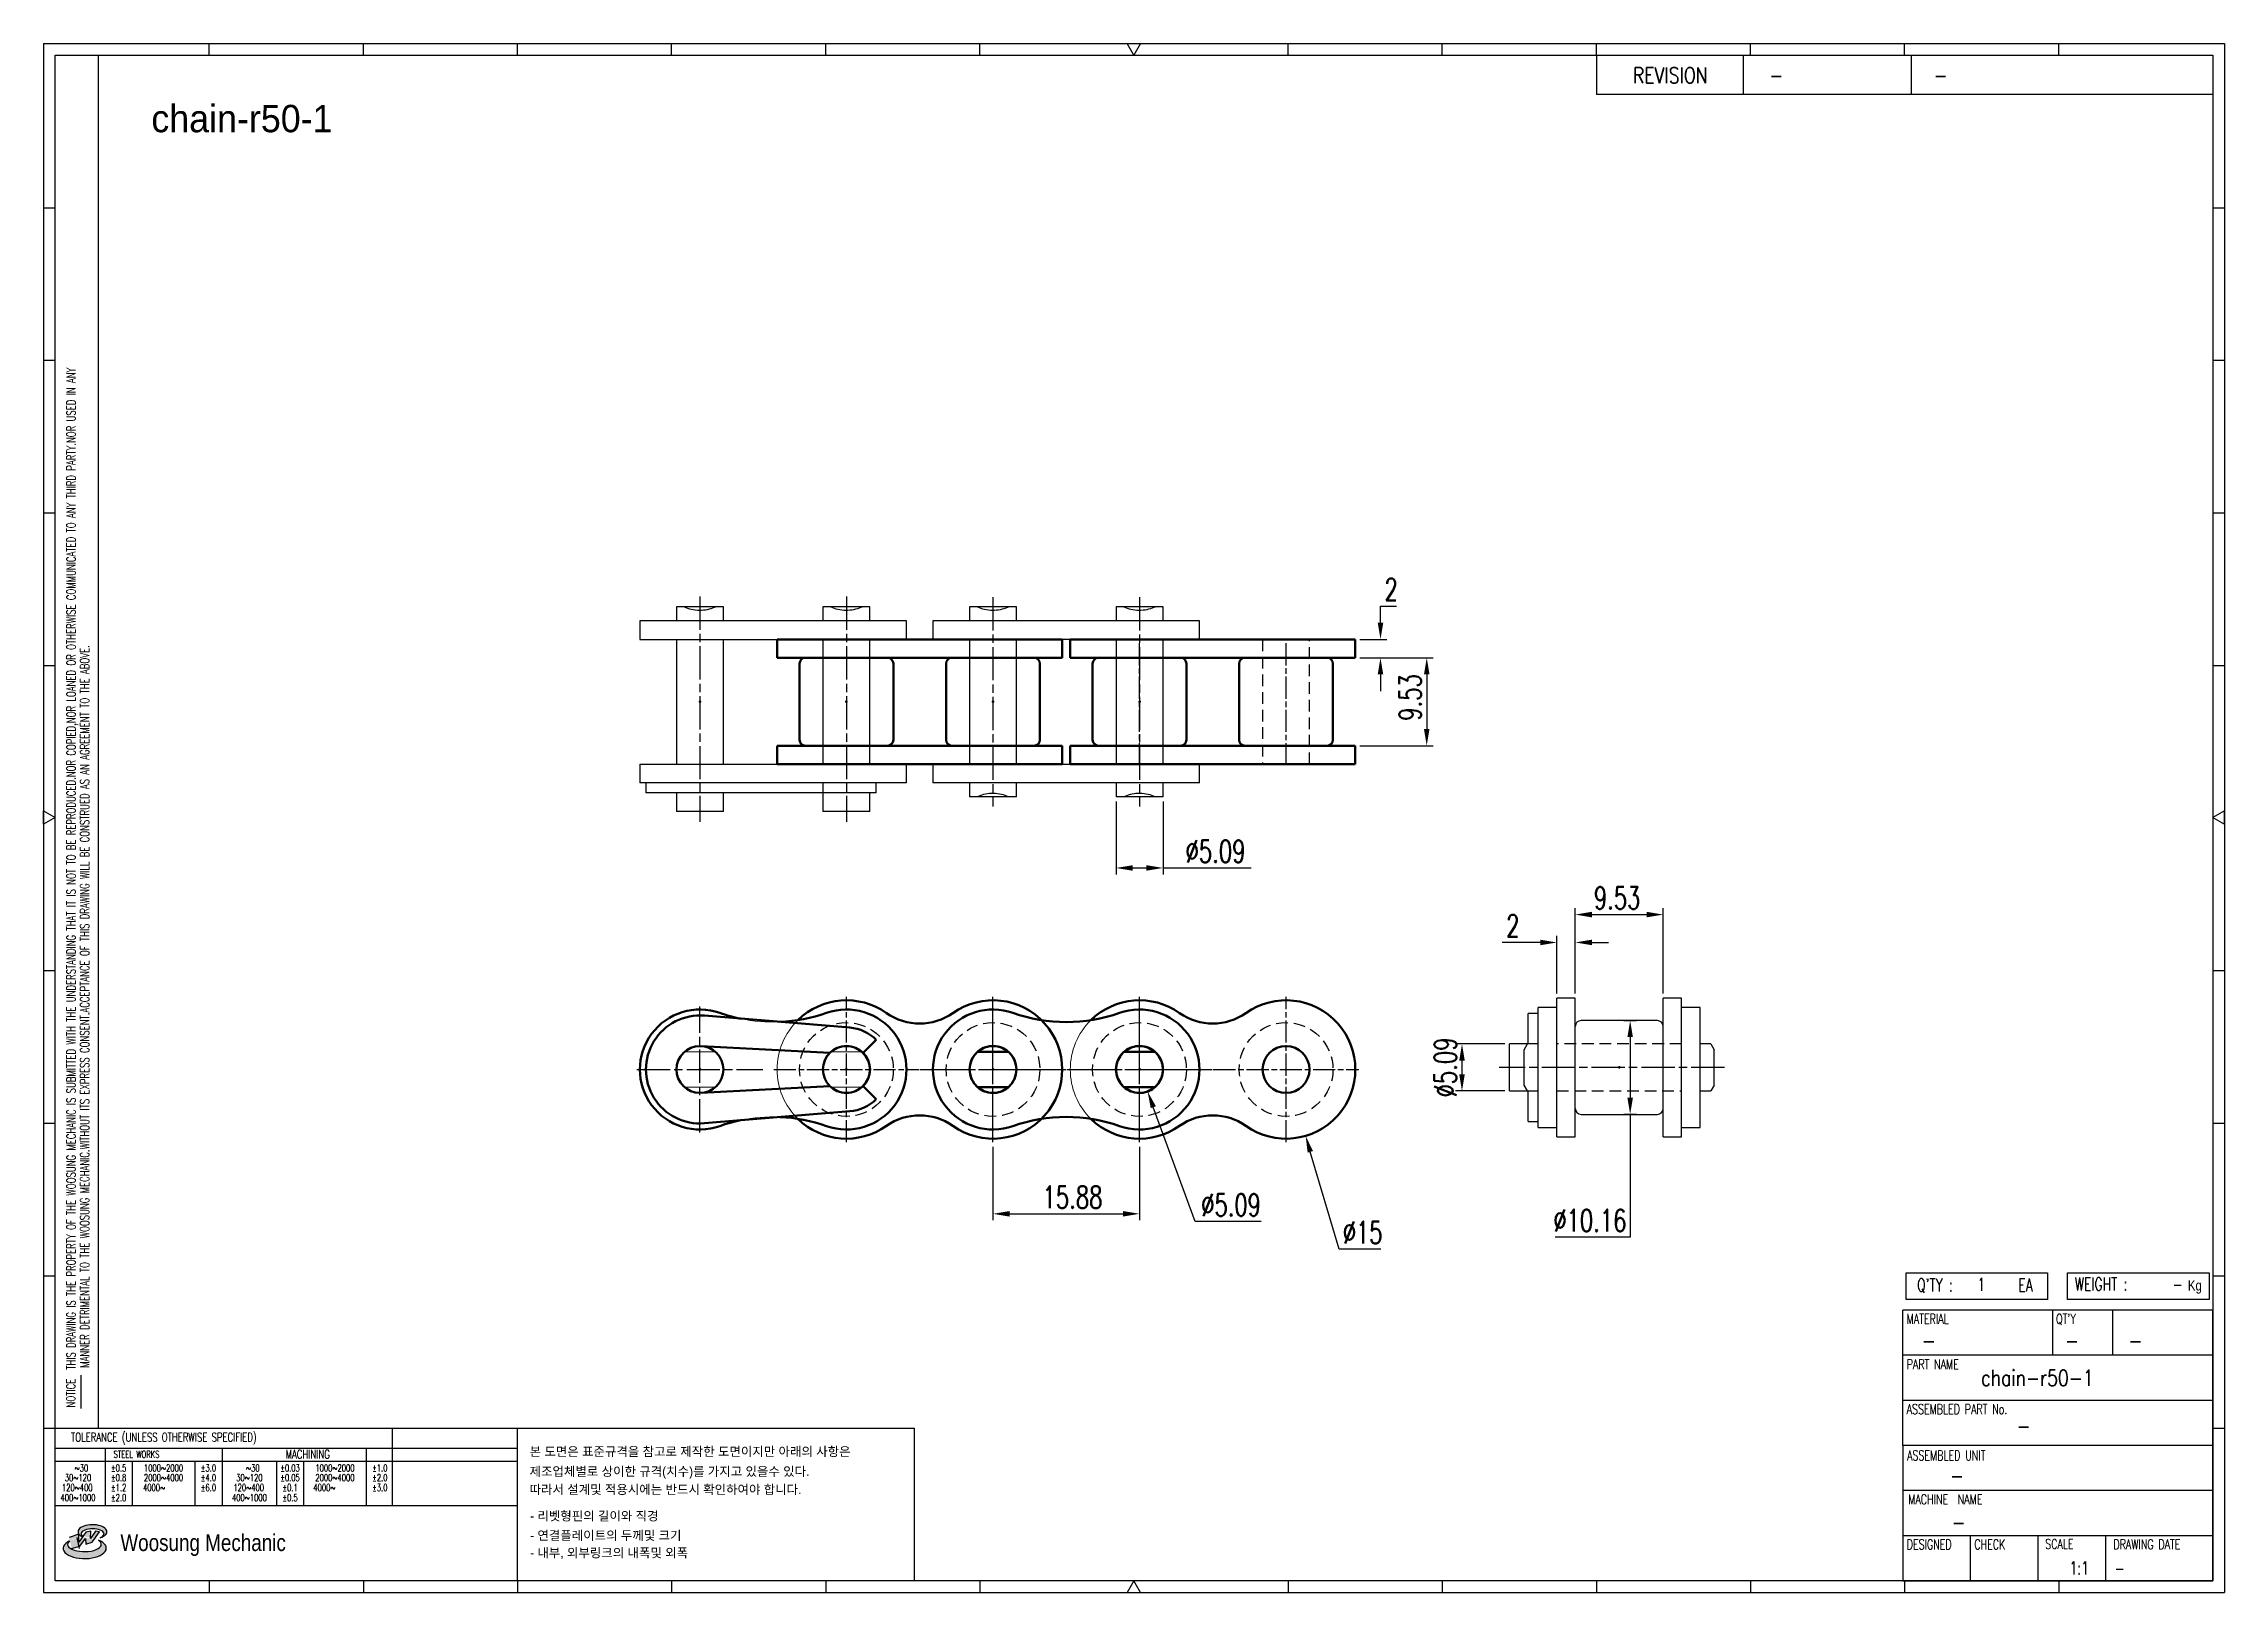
# Model space of a CAD drawing. Header units: millimetres. Extents: x 24612 to 24848, y 34 to 201.
import ezdxf
from ezdxf.enums import TextEntityAlignment as Align

# ---------------------------------------------------------------- set-up
doc = ezdxf.new("R2010")
doc.units = ezdxf.units.MM
doc.linetypes.add('AM_ISO08W050', pattern=[18, 12, -1.5, 3, -1.5])
doc.linetypes.add('HIDDEN', pattern=[9.525, 6.35, -3.175])
doc.layers.get('Defpoints').update_dxf_attribs({"color": 80})
for name, color, linetype, lineweight in [('2d ConnectionPoints', 7, 'Continuous', 50), ('AM_0', 7, 'Continuous', 50), ('AM_6', 10, 'Continuous', 35), ('AM_9', 253, 'Continuous', 0), ('CL1', 140, 'AM_ISO08W050', 25)]:
    doc.layers.add(name, color=color, linetype=linetype, lineweight=lineweight)
for name, color, linetype in [('HID-01', 2, 'HIDDEN'), ('S-DIM', 7, 'Continuous'), ('TITLE', 7, 'Continuous'), ('도면레이아웃', 7, 'Continuous')]:
    doc.layers.add(name, color=color, linetype=linetype)
doc.styles.add('HAN', font='ROMANS.shx', dxfattribs={"width": 0.7, "bigfont": 'whgtxt.shx'})
doc.styles.add('HKD_ST2', font='romans.shx', dxfattribs={"width": 0.7, "height": 4, "bigfont": '@extfont2.shx'})
doc.styles.add('HSG', font='SIMPLEX.shx', dxfattribs={"width": 0.7, "bigfont": 'HSG.shx'})
doc.styles.add('MtXpl_', font='Gulim.ttf')
doc.styles.add('SLDTEXTSTYLE4', font='arial.ttf', dxfattribs={"width": 0.8})
doc.styles.get("Standard").update_dxf_attribs({"font": 'arial.ttf'})
doc.dimstyles.new('APP1', dxfattribs={"dimtxt": 2.4, "dimasz": 1.8, "dimexe": 0.7, "dimexo": 0.5, "dimgap": 0.6, "dimtad": 1, "dimtoh": 1, "dimrnd": 0.01, "dimzin": 9, "dimdsep": 46, "dimtxsty": 'HSG', "dimcen": 0, "dimclrd": 1, "dimclre": 1, "dimclrt": 256, "dimazin": 2, "dimtp": 1, "dimtm": 1, "dimtfac": 0.5, "dimtofl": 0, "dimtmove": 0, "dimatfit": 3, "dimfxl": 0, "dimtvp": 1, "dimtolj": 2, "dimlwd": -1, "dimlwe": -1, "dimarcsym": 0})

msp = doc.modelspace()

# ---------------------------------------------------------------- texts
at = {"color": 254, "style": 'MtXpl_'}
msp.add_text('chain-r50-1', height=2.96629, dxfattribs=at).set_placement((24623.842, 191.77))
at = {"style": 'HAN', "width": 0.8}
msp.add_text('chain-r50-1', height=1.71142, dxfattribs=at).set_placement((24822.064, 55.959))
at = {"color": 140, "style": 'MtXpl_'}
for s, p in [('제조업체별로 상이한 규격(치수)를 가지고 있을수 있다.', (24664.818, 46.193)), ('본 도면은 표준규격을 참고로 제작한 도면이지만 아래의 사항은', (24664.818, 48.344)), ('따라서 설계및 적용시에는 반드시 확인하여야 합니다.', (24664.818, 44.233)), ('- 리벳형핀의 길이와 직경', (24664.873, 41.362)), ('- 연결플레이트의 두께및 크기', (24664.873, 39.258)), ('- 내부, 외부링크의 내폭및 외폭', (24664.873, 37.369))]:
    msp.add_text(s, height=0.98876, dxfattribs=at).set_placement(p)

# ---------------------------------------------------------------- blocks, each defined once
blk = doc.blocks.new('MAST')
at = {"layer": '도면레이아웃'}
h = blk.add_hatch(color=10, dxfattribs=at)
h.paths.add_polyline_path([(1.544, 35.177), (1.554, 34.966), (1.779, 35.034), (2.054, 35.422), (1.908, 35.446), (1.728, 35.167), (1.741, 35.439), (1.547, 35.405), (1.292, 35.041), (1.295, 35.33), (0.943, 35.208), (1.03, 34.8), (1.336, 34.885)])
edge = h.paths.add_edge_path()
edge.add_ellipse((1.795, 35.421), major_axis=(-0.53, 0), ratio=0.487785, start_angle=122.36065, end_angle=403.39574)
edge.add_line((1.411, 35.244), (1.419, 35.261))
edge.add_ellipse((1.798, 35.344), major_axis=(-0.423, 0), ratio=0.444396, start_angle=131.58977, end_angle=386.19408, ccw=False)
edge = h.paths.add_edge_path()
edge.add_ellipse((1.512, 34.815), major_axis=(-0.793, 0), ratio=0.480113, start_angle=314.67633, end_angle=590.85213)
edge.add_ellipse((1.501, 34.958), major_axis=(-0.62, 0), ratio=0.43311, start_angle=331.7024, end_angle=574.42495, ccw=False)
at = {"color": 140}
for p, q in [((0, 90.118), (80.15, 90.118)), ((0, 90.118), (0, 33.191)), ((80.15, 90.118), (80.15, 33.191)), ((57.068, 89.693), (57.068, 88.246)), ((62.47, 89.693), (62.47, 88.246)), ((68.635, 89.693), (68.635, 88.246)), ((79.725, 88.246), (57.068, 88.246)), ((68.449, 43.961), (68.449, 44.936)), ((68.449, 44.936), (73.654, 44.936)), ((73.654, 44.936), (73.654, 43.961)), ((74.39, 43.961), (74.39, 44.936)), ((74.39, 44.936), (79.595, 44.936)), ((79.595, 44.936), (79.595, 43.961)), ((68.336, 38.59), (68.336, 43.563)), ((79.725, 43.563), (68.336, 43.563)), ((73.654, 43.961), (68.449, 43.961)), ((73.827, 43.563), (73.827, 41.905)), ((79.595, 43.961), (74.39, 43.961)), ((76.037, 43.563), (76.037, 41.905)), ((79.725, 38.59), (79.725, 43.563)), ((79.725, 41.905), (68.336, 41.905)), ((79.725, 40.248), (68.336, 40.248)), ((68.336, 38.59), (68.336, 33.616)), ((79.725, 38.59), (68.336, 38.59)), ((79.725, 33.616), (79.725, 38.59)), ((79.725, 36.932), (68.336, 36.932)), ((79.725, 35.274), (68.336, 35.274)), ((70.822, 33.616), (70.822, 35.274)), ((73.309, 33.616), (73.309, 35.274)), ((75.796, 33.616), (75.796, 35.274)), ((0, 33.191), (80.15, 33.191)), ((68.336, 33.616), (79.725, 33.616))]:
    blk.add_line(p, q, dxfattribs=at)
for p, q in [((6.089, 89.693), (6.089, 90.118)), ((11.753, 89.693), (11.753, 90.118)), ((17.418, 89.693), (17.418, 90.118)), ((23.082, 89.693), (23.082, 90.118)), ((28.746, 89.693), (28.746, 90.118)), ((34.411, 89.693), (34.411, 90.118)), ((45.739, 89.693), (45.739, 90.118)), ((51.404, 89.693), (51.404, 90.118)), ((57.068, 89.693), (57.068, 90.118)), ((62.732, 89.693), (62.732, 90.118)), ((68.397, 89.693), (68.397, 90.118)), ((74.061, 89.693), (74.061, 90.118)), ((0, 84.085), (0.425, 84.085)), ((79.725, 84.085), (80.15, 84.085)), ((0, 78.478), (0.425, 78.478)), ((79.725, 78.478), (80.15, 78.478)), ((0, 72.87), (0.425, 72.87)), ((79.725, 72.87), (80.15, 72.87)), ((0, 67.262), (0.425, 67.262)), ((79.725, 67.262), (80.15, 67.262)), ((0, 56.047), (0.425, 56.047)), ((79.725, 56.047), (80.15, 56.047)), ((0, 50.439), (0.425, 50.439)), ((79.725, 50.439), (80.15, 50.439)), ((0, 44.832), (0.425, 44.832)), ((79.725, 44.832), (80.15, 44.832)), ((1.377, 39.947), (1.377, 41.174)), ((0, 39.224), (0.425, 39.224)), ((79.725, 39.224), (80.15, 39.224)), ((6.089, 33.616), (6.089, 33.191)), ((11.753, 33.616), (11.753, 33.191)), ((17.418, 33.616), (17.418, 33.191)), ((23.082, 33.616), (23.082, 33.191)), ((28.746, 33.616), (28.746, 33.191)), ((34.411, 33.616), (34.411, 33.191)), ((45.739, 33.616), (45.739, 33.191)), ((51.404, 33.616), (51.404, 33.191)), ((57.068, 33.616), (57.068, 33.191)), ((62.732, 33.616), (62.732, 33.191)), ((68.397, 33.616), (68.397, 33.191)), ((74.061, 33.616), (74.061, 33.191))]:
    blk.add_line(p, q)
at = {"color": 2}
for p, q in [((2.017, 39.224), (2.017, 89.693)), ((0.425, 39.224), (17.418, 39.224)), ((0.425, 38.487), (17.418, 38.487)), ((2.257, 38.487), (2.257, 36.382)), ((6.557, 38.5), (6.557, 36.382)), ((11.857, 38.487), (11.857, 36.382)), ((12.816, 39.224), (12.816, 36.382)), ((17.418, 33.616), (17.418, 39.224)), ((0.425, 38.012), (17.418, 38.012)), ((3.257, 38.012), (3.257, 36.382)), ((5.557, 38.012), (5.557, 36.382)), ((8.557, 38.012), (8.557, 36.382)), ((9.557, 38.026), (9.557, 36.382)), ((0.425, 36.382), (17.418, 36.382))]:
    blk.add_line(p, q, dxfattribs=at)
for points in [[(40.075, 89.693), (39.83, 90.118), (40.32, 90.118)], [(0.425, 61.679), (0, 61.433), (0, 61.924)], [(79.725, 61.679), (80.15, 61.433), (80.15, 61.924)], [(40.075, 33.616), (39.83, 33.191), (40.32, 33.191)]]:
    blk.add_lwpolyline(points, close=True)
at = {"color": 140}
blk.add_lwpolyline([(0.425, 89.693), (79.725, 89.693), (79.725, 33.616), (0.425, 33.616)], close=True, dxfattribs=at)
at = {"layer": '도면레이아웃'}
for p, q in [((1.295, 35.33), (0.943, 35.208)), ((1.547, 35.405), (1.292, 35.041)), ((1.292, 35.041), (1.295, 35.33)), ((1.741, 35.439), (1.547, 35.405)), ((1.908, 35.446), (1.728, 35.167)), ((1.728, 35.167), (1.741, 35.439)), ((1.779, 35.034), (2.054, 35.422)), ((2.054, 35.422), (1.908, 35.446)), ((1.03, 34.8), (1.336, 34.885)), ((1.224, 35.208), (1.311, 34.8)), ((1.224, 35.208), (1.224, 35.208)), ((1.336, 34.885), (1.544, 35.177)), ((1.419, 35.261), (1.411, 35.244)), ((1.544, 35.177), (1.554, 34.966)), ((1.554, 34.966), (1.779, 35.034))]:
    blk.add_line(p, q, dxfattribs=at)
for centre, major_axis, ratio, start_param, end_param in [((1.795, 35.421), (-0.53, 0), 0.487785, 2.135596, 7.040584), ((1.798, 35.344), (-0.423, 0), 0.444396, 2.296675, 6.740358), ((1.512, 34.815), (-0.793, 0), 0.480113, 5.492138, 10.312315), ((1.501, 34.958), (-0.62, 0), 0.43311, 5.789299, 10.025607)]:
    blk.add_ellipse(centre, major_axis=major_axis, ratio=ratio, start_param=start_param, end_param=end_param, dxfattribs=at)
for s, height, style, width, p in [('REVISION', 0.5806, 'HAN', 0.8, (58.415, 88.664)), ('-', 0.581, 'HAN', 0.8, (63.426, 88.664)), ('-', 0.581, 'HAN', 0.8, (69.468, 88.664)), ("Q'TY : ", 0.4746, 'HKD_ST2', 0.7, (68.857, 44.253)), ('1', 0.475, 'HKD_ST2', 0.7, (71.071, 44.275)), ('EA', 0.4746, 'HKD_ST2', 0.7, (72.578, 44.253)), ('WEIGHT : ', 0.4746, 'HKD_ST2', 0.7, (74.65, 44.286)), ('-', 0.581, 'HAN', 0.8, (69.029, 42.157)), ('-', 0.581, 'HAN', 0.8, (74.289, 42.157)), ('-', 0.581, 'HAN', 0.8, (76.623, 42.157)), ('-', 0.581, 'HAN', 0.8, (72.515, 39.013)), ('-', 0.581, 'HAN', 0.8, (70.067, 37.189)), ('-', 0.581, 'HAN', 0.8, (70.126, 35.48)), ('1:1', 0.4746, 'HKD_ST2', 0.7, (74.458, 33.848)), ('-', 0.475, 'HKD_ST2', 0.7, (76.112, 33.837))]:
    blk.add_text(s, height=height, dxfattribs=dict(style=style, width=width)).set_placement(p)
at = {"color": 6, "style": 'HKD_ST2', "width": 0.7}
for s, p in [(' THIS DRAWING IS THE PROPERTY OF THE WOOSUNG MECHANIC IS SUBMITTED WITH THE UNDERSTANDING THAT IT IS NOT TO BE REPRODUCED.NOR COPIED,NOR LOANED OR OTHERWISE COMMUNICATED TO ANY THIRD PARTY.NOR USED IN ANY', (1.173, 41.217)), ('MANNER DETRIMENTAL TO THE WOOSUNG MECHANIC.WITHOUT ITS EXPRESS CONSENT.ACCEPTANCE OF THIS DRAWING WILL BE CONSTRUED AS AN AGREEMENT TO THE ABOVE.', (1.672, 41.447))]:
    blk.add_text(s, height=0.326266, rotation=90, dxfattribs=at).set_placement(p)
at = {"style": 'HKD_ST2', "width": 0.7}
blk.add_text('-', height=0.475, dxfattribs=at).set_placement((78.613, 44.286), align=Align.RIGHT)
at = {"color": 254, "style": 'HKD_ST2', "width": 0.7}
for s, height, p in [('MATERIAL', 0.3651, (68.474, 43.425)), ("QT'Y", 0.3651, (73.965, 43.425)), ('PART NAME', 0.3651, (68.474, 41.756)), ('ASSEMBLED PART No.', 0.36511, (68.474, 40.109)), ('ASSEMBLED UNIT', 0.36511, (68.49, 38.408)), ('MACHINE  NAME', 0.36511, (68.532, 36.794)), ('DESIGNED', 0.3651, (68.474, 35.136)), ('CHECK', 0.3651, (70.961, 35.136)), ('SCALE', 0.3651, (73.566, 35.153)), ('DRAWING DATE', 0.36511, (76.071, 35.141))]:
    blk.add_text(s, height=height, dxfattribs=at).set_placement(p, align=Align.TOP_LEFT)
at = {"style": 'HKD_ST2', "width": 0.7}
blk.add_text('NOTICE', height=0.3263, rotation=90, dxfattribs=at).set_placement((1.163, 39.988))
blk.add_text('TOLERANCE (UNLESS OTHERWISE SPECIFIED)', height=0.32627, dxfattribs=at).set_placement((4.417, 38.896), align=Align.MIDDLE_CENTER)
at = {"color": 4, "style": 'HKD_ST2', "width": 0.7}
for s, height, p in [('%%12630', 0.261, (1.389, 37.762)), ('1000%%1262000', 0.26101, (4.407, 37.762)), ('%%12630', 0.261, (7.689, 37.762)), ('1000%%1262000', 0.26101, (10.707, 37.762)), ('120%%126400', 0.26101, (1.237, 37.045)), ('30%%126120', 0.261, (1.263, 37.411)), ('4000%%126', 0.261, (4.061, 37.045)), ('2000%%1264000', 0.26101, (4.407, 37.411)), ('120%%126400', 0.26101, (7.537, 37.045)), ('30%%126120', 0.261, (7.563, 37.411)), ('4000%%126', 0.261, (10.321, 37.045)), ('2000%%1264000', 0.26101, (10.707, 37.411)), ('400%%1261000', 0.26101, (1.263, 36.67)), ('400%%1261000', 0.26101, (7.563, 36.67))]:
    blk.add_text(s, height=height, dxfattribs=at).set_placement(p, align=Align.MIDDLE_CENTER)
for s, height, p in [('%%P0.5', 0.261, (2.757, 37.762)), ('STEEL WORKS', 0.26101, (3.416, 38.268)), ('%%P3.0', 0.261, (6.057, 37.762)), ('%%P0.03', 0.261, (9.057, 37.762)), ('MACHINING', 0.3263, (9.707, 38.27)), ('%%P1.0', 0.261, (12.357, 37.762)), ('%%P0.8', 0.261, (2.757, 37.411)), ('%%P1.2', 0.261, (2.757, 37.045)), ('%%P4.0', 0.261, (6.057, 37.411)), ('%%P6.0', 0.261, (6.057, 37.045)), ('%%P0.05', 0.261, (9.057, 37.411)), ('%%P0.1', 0.261, (9.057, 37.045)), ('%%P2.0', 0.261, (12.357, 37.411)), ('%%P3.0', 0.261, (12.357, 37.045)), ('%%P2.0', 0.261, (2.757, 36.67)), ('%%P0.5', 0.261, (9.057, 36.67))]:
    blk.add_text(s, height=height, dxfattribs=at).set_placement(p, align=Align.MIDDLE)
at = {"color": 1, "style": 'SLDTEXTSTYLE4', "width": 0.8}
blk.add_text('Woosung Mechanic', height=0.61957, dxfattribs=at).set_placement((2.822, 34.711))
at = {"layer": 'TITLE', "width": 0.8}
blk.add_text('Kg', height=0.3789, dxfattribs=at).set_placement((78.807, 44.286))
blk = doc.blocks.new('drgh')
at = {"layer": 'AM_0'}
for p, q in [((71, 6.765), (40.125, 6.765)), ((40.125, 6.765), (40.125, 4.765)), ((71, 4.765), (40.125, 4.765)), ((71, 4.765), (71, 6.765)), ((42.545, 4.13508), (42.545, -4.13508)), ((52.705, -4.13508), (52.705, 4.13508)), ((58.42, 4.13508), (58.42, -4.13508)), ((68.58, -4.13508), (68.58, 4.13508)), ((40.125, -4.765), (40.125, -6.765)), ((71, -4.765), (40.125, -4.765)), ((71, -6.765), (40.125, -6.765)), ((71, -6.765), (71, -4.765))]:
    blk.add_line(p, q, dxfattribs=at)
for centre, start, end in [((43.17492, 4.13508), 90, 180), ((52.07508, 4.13508), 0, 90), ((59.04992, 4.13508), 90, 180), ((67.95008, 4.13508), 0, 90), ((43.17492, -4.13508), 180, 270), ((52.07508, -4.13508), 270, 0), ((59.04992, -4.13508), 180, 270), ((67.95008, -4.13508), 270, 360)]:
    blk.add_arc(centre, 0.62992, start, end, dxfattribs=at)
at = {"layer": 'CL1', "ltscale": 0.2}
for p, q in [((47.625, -6.865), (47.625, 6.865)), ((63.5, -6.865), (63.5, 6.865))]:
    blk.add_line(p, q, dxfattribs=at)
at = {"layer": 'HID-01', "ltscale": 0.2}
for p, q in [((45.08, 6.765), (45.08, -6.765)), ((50.17, -6.765), (50.17, 6.765)), ((60.955, 6.765), (60.955, -6.765)), ((66.045, -6.765), (66.045, 6.765))]:
    blk.add_line(p, q, dxfattribs=at)
at = {"layer": 'AM_6'}
for tag, p, flags in [('NB', (76, 6.865), 8), ('CATALOG', (76, 4.365), 8), ('NN', (76, 6.365), 8), ('NT', (76, 5.865), 8), ('NBSYN', (76, 5.365), 8), ('LINA', (76, 4.865), 8), ('VER', (76, 2.865), 8), ('SIZE', (76, 3.865), 8), ('PT', (76, 3.365), 8), ('H2', (76, 2.365), 8), ('P', (76, 1.865), 8), ('L3', (76, 1.365), 8), ('D1', (76, 0.865), 8), ('D2', (76, 0.365), 8), ('L4', (76, -0.135), 8), ('SH', (76, -0.635), 8), ('COMPANY', (76, -1.135), 8), ('ExcludeFromBOM', (76, -1.635), 8), ('PSOL_0', (76, -2.135), 9), ('PSOL_1', (76, -2.635), 9)]:
    blk.add_attdef(tag, p, '', height=0.5, dxfattribs=dict(at, flags=flags))
blk = doc.blocks.new('xdfg56ydfg')
at = {"layer": 'AM_0'}
for p, q in [((8.375, 6.765), (8.375, 4.765)), ((39.25, 6.765), (8.375, 6.765)), ((39.25, 4.765), (8.375, 4.765)), ((39.25, 4.765), (39.25, 6.765)), ((10.795, 4.13508), (10.795, -4.13508)), ((20.955, -4.13508), (20.955, 4.13508)), ((26.67, 4.13508), (26.67, -4.13508)), ((36.83, -4.13508), (36.83, 4.13508)), ((39.25, -4.765), (8.375, -4.765)), ((8.375, -4.765), (8.375, -6.765)), ((39.25, -6.765), (8.375, -6.765)), ((39.25, -6.765), (39.25, -4.765))]:
    blk.add_line(p, q, dxfattribs=at)
for centre, start, end in [((11.42492, 4.13508), 90, 180), ((20.32508, 4.13508), 0, 90), ((27.29992, 4.13508), 90, 180), ((36.20008, 4.13508), 360, 90), ((11.42492, -4.13508), 180, 270), ((20.32508, -4.13508), 270, 0), ((27.29992, -4.13508), 180, 270), ((36.20008, -4.13508), 270, 0)]:
    blk.add_arc(centre, 0.62992, start, end, dxfattribs=at)
at = {"layer": 'HID-01', "ltscale": 0.2}
for p, q in [((13.33, 6.765), (13.33, -6.765)), ((18.42, -6.765), (18.42, 6.765)), ((29.205, 6.765), (29.205, -6.765)), ((34.295, -6.765), (34.295, 6.765))]:
    blk.add_line(p, q, dxfattribs=at)
at = {"layer": 'AM_6'}
for tag, p, flags in [('NB', (44.25, 6.765), 8), ('CATALOG', (44.25, 4.265), 8), ('NN', (44.25, 6.265), 8), ('NT', (44.25, 5.765), 8), ('NBSYN', (44.25, 5.265), 8), ('LINA', (44.25, 4.765), 8), ('VER', (44.25, 2.765), 8), ('SIZE', (44.25, 3.765), 8), ('PT', (44.25, 3.265), 8), ('H2', (44.25, 2.265), 8), ('P', (44.25, 1.765), 8), ('L3', (44.25, 1.265), 8), ('D1', (44.25, 0.765), 8), ('D2', (44.25, 0.265), 8), ('L4', (44.25, -0.235), 8), ('SH', (44.25, -0.735), 8), ('COMPANY', (44.25, -1.235), 8), ('ExcludeFromBOM', (44.25, -1.735), 8), ('PSOL_0', (44.25, -2.235), 9), ('PSOL_1', (44.25, -2.735), 9)]:
    blk.add_attdef(tag, p, '', height=0.5, dxfattribs=dict(at, flags=flags))
blk = doc.blocks.new('gh67dfg')
for p, q in [((34.29, 10.3), (29.21, 10.3)), ((29.21, 10.3), (29.21, 8.76)), ((34.29, 8.76), (34.29, 10.3)), ((45.08, 10.3), (45.08, 8.76)), ((50.17, 10.3), (45.08, 10.3)), ((50.17, 8.76), (50.17, 10.3)), ((25.25, 8.76), (25.25, 6.77)), ((54.12, 8.76), (25.25, 8.76)), ((54.12, 6.77), (54.12, 8.76)), ((25.25, 6.77), (54.12, 6.77)), ((29.21, 6.77), (29.21, -6.77)), ((34.29, -6.77), (34.29, 6.77)), ((45.08, 6.77), (45.08, -6.77)), ((50.17, -6.77), (50.17, 6.77)), ((25.25, -6.77), (54.12, -6.77)), ((25.25, -6.77), (25.25, -8.77)), ((54.12, -8.77), (54.12, -6.77)), ((54.12, -8.77), (25.25, -8.77)), ((29.21, -8.77), (29.21, -10.3)), ((34.29, -10.3), (34.29, -8.77)), ((45.08, -8.77), (45.08, -10.3)), ((50.17, -10.3), (50.17, -8.77)), ((34.29, -10.3), (29.21, -10.3)), ((50.17, -10.3), (45.08, -10.3))]:
    blk.add_line(p, q)
for points in [[(30.07, 10.3), (30.24, 10.22), (30.42, 10.15), (30.62, 10.09), (30.82, 10.03), (31.03, 9.99), (31.25, 9.96), (31.47, 9.94), (31.69, 9.93), (31.91, 9.94), (32.13, 9.95), (32.35, 9.97), (32.56, 10.01), (32.77, 10.06), (32.97, 10.11), (33.16, 10.18), (33.34, 10.25), (33.43, 10.3)], [(45.94, 10.3), (46.11, 10.22), (46.3, 10.15), (46.49, 10.09), (46.7, 10.03), (46.91, 9.99), (47.12, 9.96), (47.34, 9.94), (47.56, 9.93), (47.78, 9.94), (48.01, 9.95), (48.22, 9.97), (48.44, 10.01), (48.64, 10.06), (48.84, 10.11), (49.03, 10.18), (49.21, 10.25), (49.31, 10.3)], [(33.43, -10.3), (33.26, -10.22), (33.08, -10.15), (32.88, -10.09), (32.68, -10.03), (32.47, -9.99), (32.25, -9.96), (32.03, -9.94), (31.81, -9.93), (31.59, -9.94), (31.37, -9.95), (31.15, -9.97), (30.94, -10.01), (30.73, -10.06), (30.53, -10.11), (30.34, -10.18), (30.16, -10.25), (30.07, -10.3)], [(49.31, -10.3), (49.14, -10.22), (48.95, -10.15), (48.76, -10.09), (48.55, -10.03), (48.34, -9.99), (48.13, -9.96), (47.91, -9.94), (47.69, -9.93), (47.47, -9.94), (47.24, -9.95), (47.03, -9.97), (46.81, -10.01), (46.61, -10.06), (46.41, -10.11), (46.22, -10.18), (46.04, -10.25), (45.94, -10.3)]]:
    blk.add_lwpolyline(points)
at = {"layer": 'CL1', "ltscale": 0.3}
for p, q in [((31.75, 11.33), (31.75, -11.33)), ((47.62, 11.33), (47.62, -11.33))]:
    blk.add_line(p, q, dxfattribs=at)
at = {"layer": 'AM_6'}
for tag, p, flags in [('NB', (59.12, 11.33), 8), ('NN', (59.12, 10.83), 8), ('NT', (59.12, 10.33), 8), ('NBSYN', (59.12, 9.83), 8), ('LINA', (59.12, 9.33), 8), ('VER', (59.12, 6.83), 8), ('CATALOG', (59.12, 8.83), 8), ('SIZE', (59.12, 8.33), 8), ('NOL', (59.12, 7.83), 8), ('PT', (59.12, 7.33), 8), ('C', (59.12, 6.33), 8), ('D1', (59.12, 5.83), 8), ('D2', (59.12, 5.33), 8), ('L3', (59.12, 4.83), 8), ('L3R', (59.12, 4.33), 8), ('T3', (59.12, 3.83), 8), ('L4R', (59.12, 3.33), 8), ('H1', (59.12, 2.83), 8), ('H2', (59.12, 2.33), 8), ('SH', (59.12, 0.33), 8), ('GB', (59.12, -0.17), 8), ('P', (59.12, 1.83), 8), ('NOLMIN', (59.12, 1.33), 8), ('NOLMAX', (59.12, 0.83), 8), ('COMPANY', (59.12, -0.67), 8), ('ExcludeFromBOM', (59.12, -1.17), 8), ('PSOL_0', (59.12, -1.67), 9), ('PSOL_1', (59.12, -2.17), 9), ('PSOL_2', (59.12, -2.67), 9)]:
    blk.add_attdef(tag, p, '', height=0.5, dxfattribs=dict(at, flags=flags))
blk = doc.blocks.new('65fdga')
for p, q in [((-2.54, 10.3), (-2.54, 8.77)), ((2.54, 10.3), (-2.54, 10.3)), ((2.54, 8.77), (2.54, 10.3)), ((18.42, 10.3), (13.33, 10.3)), ((13.33, 10.3), (13.33, 8.77)), ((18.42, 8.77), (18.42, 10.3)), ((-6.5, 8.77), (-6.5, 6.76)), ((22.38, 8.77), (-6.5, 8.77)), ((22.38, 6.76), (22.38, 8.77)), ((-6.5, 6.76), (22.38, 6.76)), ((-2.54, 6.76), (-2.54, -6.77)), ((2.54, -6.77), (2.54, 6.76)), ((13.33, 6.76), (13.33, -6.77)), ((18.42, -6.77), (18.42, 6.76)), ((-6.5, -6.77), (22.38, -6.77)), ((-6.5, -6.77), (-6.5, -8.77)), ((22.38, -8.77), (22.38, -6.77)), ((22.38, -8.77), (-6.5, -8.77)), ((-5.85, -8.77), (-5.85, -9.88)), ((13.33, -8.77), (13.33, -9.88)), ((19.09, -9.88), (19.09, -8.77)), ((19.09, -9.88), (-5.85, -9.88)), ((-2.54, -9.88), (-2.54, -11.9)), ((2.54, -11.9), (2.54, -9.88)), ((13.33, -9.88), (13.33, -11.9)), ((18.42, -11.9), (18.42, -9.88)), ((2.54, -11.9), (-2.54, -11.9)), ((18.42, -11.9), (13.33, -11.9))]:
    blk.add_line(p, q)
for points in [[(-1.68, 10.3), (-1.51, 10.22), (-1.33, 10.15), (-1.13, 10.09), (-0.93, 10.03), (-0.72, 9.99), (-0.5, 9.96), (-0.28, 9.94), (-0.06, 9.93), (0.16, 9.94), (0.38, 9.95), (0.6, 9.97), (0.81, 10.01), (1.02, 10.06), (1.22, 10.11), (1.41, 10.18), (1.59, 10.25), (1.68, 10.3)], [(14.19, 10.3), (14.36, 10.22), (14.55, 10.15), (14.74, 10.09), (14.95, 10.03), (15.16, 9.99), (15.37, 9.96), (15.59, 9.94), (15.81, 9.93), (16.03, 9.94), (16.26, 9.95), (16.47, 9.97), (16.69, 10.01), (16.89, 10.06), (17.09, 10.11), (17.28, 10.18), (17.46, 10.25), (17.56, 10.3)]]:
    blk.add_lwpolyline(points)
at = {"layer": 'CL1', "ltscale": 0.3}
for p, q in [((0, 11.41), (0, -13.01)), ((15.88, 11.41), (15.88, -13.01))]:
    blk.add_line(p, q, dxfattribs=at)
at = {"layer": 'AM_6'}
for tag, p, flags in [('NB', (27.38, 11.41), 8), ('NN', (27.38, 10.91), 8), ('NT', (27.38, 10.41), 8), ('NBSYN', (27.38, 9.91), 8), ('LINA', (27.38, 9.41), 8), ('VER', (27.38, 6.91), 8), ('CATALOG', (27.38, 8.91), 8), ('SIZE', (27.38, 8.41), 8), ('NOL', (27.38, 7.91), 8), ('PT', (27.38, 7.41), 8), ('C', (27.38, 6.41), 8), ('D1', (27.38, 5.91), 8), ('D2', (27.38, 5.41), 8), ('L3', (27.38, 4.91), 8), ('L3R', (27.38, 4.41), 8), ('T3', (27.38, 3.91), 8), ('L4R', (27.38, 3.41), 8), ('H1', (27.38, 2.91), 8), ('H2', (27.38, 2.41), 8), ('P', (27.38, 1.91), 8), ('SH', (27.38, 0.41), 8), ('GB', (27.38, -0.09), 8), ('NOLMIN', (27.38, 1.41), 8), ('NOLMAX', (27.38, 0.91), 8), ('COMPANY', (27.38, -0.59), 8), ('ExcludeFromBOM', (27.38, -1.09), 8), ('PSOL_0', (27.38, -1.59), 9), ('PSOL_1', (27.38, -2.09), 9), ('PSOL_2', (27.38, -2.59), 9)]:
    blk.add_attdef(tag, p, '', height=0.5, dxfattribs=dict(at, flags=flags))
blk = doc.blocks.new('efdgh')
at = {"layer": 'AM_0'}
for centre in [(47.62, 0), (63.5, 0)]:
    blk.add_circle(centre, 2.54, dxfattribs=at)
for centre, radius, start, end in [((47.62, 0), 7.5, 54.6228, 134.4644), ((63.5, 0), 7.5, 234.6228, 125.3772), ((55.56, 11.18), 6.21, 234.6228, 305.3772), ((47.62, 0), 7.5, 225.5356, 305.3772), ((55.56, -11.18), 6.21, 54.6228, 125.3772)]:
    blk.add_arc(centre, radius, start, end, dxfattribs=at)
at = {"layer": 'AM_9'}
blk.add_arc((47.62, 0), 7.5, 134.4644, 225.5356, dxfattribs=at)
at = {"layer": 'CL1', "ltscale": 0.2}
for p, q in [((47.62, -7.88), (47.62, 7.88)), ((63.5, -7.88), (63.5, 7.88)), ((39.75, 0), (55.5, 0)), ((55.62, 0), (71.38, 0))]:
    blk.add_line(p, q, dxfattribs=at)
at = {"layer": 'HID-01', "ltscale": 0.2}
for centre in [(47.62, 0), (63.5, 0)]:
    blk.add_circle(centre, 5.08, dxfattribs=at)
at = {"layer": 'AM_6'}
for tag, p, flags in [('NB', (76.38, 7.88), 8), ('NN', (76.38, 7.38), 8), ('NT', (76.38, 6.88), 8), ('CATALOG', (76.38, 5.38), 8), ('SIZE', (76.38, 4.88), 8), ('NBSYN', (76.38, 6.38), 8), ('LINA', (76.38, 5.88), 8), ('PT', (76.38, 4.38), 8), ('VER', (76.38, 3.88), 8), ('H2', (76.38, 3.38), 8), ('P', (76.38, 2.88), 8), ('L3', (76.38, 2.38), 8), ('D1', (76.38, 1.88), 8), ('SH', (76.38, 0.38), 8), ('COMPANY', (76.38, -0.12), 8), ('D2', (76.38, 1.38), 8), ('L4', (76.38, 0.88), 8), ('ExcludeFromBOM', (76.38, -0.62), 8), ('PSOL_0', (76.38, -1.12), 9), ('PSOL_1', (76.38, -1.62), 9)]:
    blk.add_attdef(tag, p, '', height=0.5, dxfattribs=dict(at, flags=flags))
blk = doc.blocks.new('45tdfvv')
at = {"layer": 'AM_0'}
for p, q in [((33.43, 1.91), (30.07, 1.91)), ((49.31, 1.91), (45.94, 1.91)), ((33.43, -1.91), (30.07, -1.91)), ((49.31, -1.91), (45.94, -1.91))]:
    blk.add_line(p, q, dxfattribs=at)
for points in [[(33.43, 1.91), (33.26, 2.05), (33.08, 2.17), (32.88, 2.28), (32.68, 2.37), (32.47, 2.44), (32.25, 2.49), (32.03, 2.53), (31.81, 2.54), (31.59, 2.54), (31.37, 2.52), (31.15, 2.47), (30.94, 2.41), (30.73, 2.33), (30.53, 2.23), (30.34, 2.12), (30.16, 1.99), (30.07, 1.91)], [(49.31, 1.91), (49.14, 2.05), (48.95, 2.17), (48.76, 2.28), (48.55, 2.37), (48.34, 2.44), (48.13, 2.49), (47.91, 2.53), (47.69, 2.54), (47.47, 2.54), (47.24, 2.52), (47.03, 2.47), (46.81, 2.41), (46.61, 2.33), (46.41, 2.23), (46.22, 2.12), (46.04, 1.99), (45.94, 1.91)], [(30.07, -1.91), (30.24, -2.05), (30.42, -2.17), (30.62, -2.28), (30.82, -2.37), (31.03, -2.44), (31.25, -2.49), (31.47, -2.53), (31.69, -2.54), (31.91, -2.54), (32.13, -2.52), (32.35, -2.47), (32.56, -2.41), (32.77, -2.33), (32.97, -2.23), (33.16, -2.12), (33.34, -1.99), (33.43, -1.91)], [(45.94, -1.91), (46.11, -2.05), (46.3, -2.17), (46.49, -2.28), (46.7, -2.37), (46.91, -2.44), (47.12, -2.49), (47.34, -2.53), (47.56, -2.54), (47.78, -2.54), (48.01, -2.52), (48.22, -2.47), (48.44, -2.41), (48.64, -2.33), (48.84, -2.23), (49.03, -2.12), (49.21, -1.99), (49.31, -1.91)]]:
    blk.add_lwpolyline(points, dxfattribs=at)
for centre, radius, start, end in [((31.75, 0), 6.5, 70.6198, 289.3802), ((39.69, 22.56), 17.42, 250.6198, 289.3802), ((47.62, 0), 6.5, 250.6198, 109.3802), ((31.75, 0), 2.54, 131.4096, 228.5904), ((31.75, 0), 2.54, 311.4096, 48.5904), ((47.62, 0), 2.55, 131.4096, 228.5904), ((47.62, 0), 2.54, 311.4096, 48.5904), ((39.69, -22.56), 17.42, 70.6198, 109.3802)]:
    blk.add_arc(centre, radius, start, end, dxfattribs=at)
at = {"layer": 'CL1', "ltscale": 0.3}
for p, q in [((31.75, -6.83), (31.75, 6.82)), ((47.62, -6.83), (47.62, 6.82)), ((24.92, 0), (38.58, 0)), ((40.8, 0), (54.45, 0))]:
    blk.add_line(p, q, dxfattribs=at)
at = {"layer": 'AM_6'}
for tag, p, flags in [('NB', (59.12, 6.82), 8), ('CATALOG', (59.12, 4.32), 8), ('NN', (59.12, 6.32), 8), ('NT', (59.12, 5.82), 8), ('NBSYN', (59.12, 5.32), 8), ('LINA', (59.12, 4.82), 8), ('VER', (59.12, 2.32), 8), ('SIZE', (59.12, 3.82), 8), ('NOL', (59.12, 3.32), 8), ('PT', (59.12, 2.82), 8), ('C', (59.12, 1.82), 8), ('D1', (59.12, 1.32), 8), ('D2', (59.12, 0.82), 8), ('L3', (59.12, 0.32), 8), ('L3R', (59.12, -0.18), 8), ('T3', (59.12, -0.68), 8), ('L4R', (59.12, -1.18), 8), ('H1', (59.12, -1.68), 8), ('H2', (59.12, -2.18), 8), ('P', (59.12, -2.68), 8), ('SH', (59.12, -4.18), 8), ('GB', (59.12, -4.68), 8), ('COMPANY', (59.12, -5.18), 8), ('NOLMIN', (59.12, -3.18), 8), ('NOLMAX', (59.12, -3.68), 8), ('ExcludeFromBOM', (59.12, -5.68), 8), ('PSOL_0', (59.12, -6.18), 9), ('PSOL_1', (59.12, -6.68), 9), ('PSOL_2', (59.12, -7.18), 9)]:
    blk.add_attdef(tag, p, '', height=0.5, dxfattribs=dict(at, flags=flags))
blk = doc.blocks.new('aw34dfg')
at = {"layer": 'AM_0'}
for p, q in [((16.25, 4.53), (0.48, 5.83)), ((0.14, 2.54), (14.08, 1.8)), ((17.67, 1.8), (19.09, 3.22)), ((14.08, -1.8), (0.14, -2.54)), ((19.09, -3.22), (17.67, -1.8)), ((0.48, -5.83), (16.25, -4.53))]:
    blk.add_line(p, q, dxfattribs=at)
for centre, radius in [((0, 0), 2.54), ((15.88, 0), 2.55)]:
    blk.add_circle(centre, radius, dxfattribs=at)
for centre, radius, start, end in [((0, 0), 6.5, 70.6198, 289.3802), ((0, 0), 5.85, 85.3028, 274.6972), ((7.94, 22.56), 17.42, 250.6198, 258.2675), ((7.94, 22.56), 17.42, 272.3381, 289.3802), ((15.88, 0), 6.5, 250.6198, 109.3802), ((15.88, 0), 4.55, 45, 85.3028), ((15.88, 0), 4.55, 274.6972, 315), ((7.94, -22.56), 17.42, 101.7325, 109.3802), ((7.94, -22.56), 17.42, 70.6198, 87.6619)]:
    blk.add_arc(centre, radius, start, end, dxfattribs=at)
at = {"layer": 'AM_9'}
for p, q in [((1.68, 1.91), (-1.68, 1.91)), ((17.56, 1.91), (14.19, 1.91)), ((1.68, -1.91), (-1.68, -1.91)), ((14.19, -1.91), (17.56, -1.91))]:
    blk.add_line(p, q, dxfattribs=at)
for centre, start, end in [((7.94, 22.56), 258.2675, 272.3381), ((7.94, -22.56), 87.6619, 101.7325)]:
    blk.add_arc(centre, 17.42, start, end, dxfattribs=at)
at = {"layer": 'CL1', "ltscale": 0.3}
for p, q in [((0, -6.83), (0, 6.83)), ((-6.83, 0), (6.83, 0))]:
    blk.add_line(p, q, dxfattribs=at)
at = {"layer": 'AM_6'}
for tag, p, flags in [('NB', (27.38, 6.83), 8), ('CATALOG', (27.38, 4.33), 8), ('NN', (27.38, 6.33), 8), ('NT', (27.38, 5.83), 8), ('NBSYN', (27.38, 5.33), 8), ('LINA', (27.38, 4.83), 8), ('VER', (27.38, 2.33), 8), ('SIZE', (27.38, 3.83), 8), ('NOL', (27.38, 3.33), 8), ('PT', (27.38, 2.83), 8), ('C', (27.38, 1.83), 8), ('D1', (27.38, 1.33), 8), ('D2', (27.38, 0.83), 8), ('L3', (27.38, 0.33), 8), ('L3R', (27.38, -0.17), 8), ('T3', (27.38, -0.67), 8), ('L4R', (27.38, -1.17), 8), ('H1', (27.38, -1.67), 8), ('H2', (27.38, -2.17), 8), ('P', (27.38, -2.67), 8), ('SH', (27.38, -4.17), 8), ('GB', (27.38, -4.67), 8), ('COMPANY', (27.38, -5.17), 8), ('NOLMIN', (27.38, -3.17), 8), ('NOLMAX', (27.38, -3.67), 8), ('ExcludeFromBOM', (27.38, -5.67), 8), ('PSOL_0', (27.38, -6.17), 9), ('PSOL_1', (27.38, -6.67), 9), ('PSOL_2', (27.38, -7.17), 9)]:
    blk.add_attdef(tag, p, '', height=0.5, dxfattribs=dict(at, flags=flags))
blk = doc.blocks.new('*D9')
at = {"layer": 'Defpoints', "color": 0, "transparency": 16777216}
for p in [(24728.35, 119.76), (24733.44, 119.76), (24733.44, 112.06)]:
    blk.add_point(p, dxfattribs=at)
at = {"layer": 'S-DIM', "color": 1, "linetype": 'ByBlock', "transparency": 16777216}
for p, q in [((24728.35, 119.26), (24728.35, 111.36)), ((24733.44, 119.26), (24733.44, 111.36)), ((24730.15, 112.06), (24731.64, 112.06)), ((24733.44, 112.06), (24743, 112.06))]:
    blk.add_line(p, q, dxfattribs=at)
at = {"layer": 'S-DIM', "color": 1, "transparency": 16777216}
for points in [[(24730.15, 112.36), (24730.15, 111.76), (24728.35, 112.06)], [(24731.64, 112.36), (24731.64, 111.76), (24733.44, 112.06)]]:
    blk.add_solid(points, dxfattribs=at)
at = {"layer": 'S-DIM', "transparency": 16777216, "insert": (24739.12, 113.86), "char_height": 2.4, "attachment_point": 5, "style": 'HSG'}
blk.add_mtext('\\A2;%%c5.09', dxfattribs=at)
blk = doc.blocks.new('*D10')
at = {"layer": 'Defpoints', "color": 0, "transparency": 16777216}
for p in [(24715.02, 82.35), (24730.9, 82.35), (24730.9, 74.59)]:
    blk.add_point(p, dxfattribs=at)
at = {"layer": 'S-DIM', "color": 1, "linetype": 'ByBlock', "transparency": 16777216}
for p, q in [((24715.02, 81.85), (24715.02, 73.89)), ((24730.9, 81.85), (24730.9, 73.89)), ((24716.82, 74.59), (24729.1, 74.59))]:
    blk.add_line(p, q, dxfattribs=at)
at = {"layer": 'S-DIM', "color": 1, "transparency": 16777216}
for points in [[(24716.82, 74.89), (24716.82, 74.29), (24715.02, 74.59)], [(24729.1, 74.89), (24729.1, 74.29), (24730.9, 74.59)]]:
    blk.add_solid(points, dxfattribs=at)
at = {"layer": 'S-DIM', "transparency": 16777216, "insert": (24723.64, 76.39), "char_height": 2.4, "attachment_point": 5, "style": 'HSG'}
blk.add_mtext('\\A2;15.88', dxfattribs=at)
blk = doc.blocks.new('*D11')
at = {"layer": 'Defpoints', "color": 0, "transparency": 16777216}
for p in [(24778.1, 103.99), (24776.1, 97.95), (24778.1, 97.95)]:
    blk.add_point(p, dxfattribs=at)
at = {"layer": 'S-DIM', "color": 1, "linetype": 'ByBlock', "transparency": 16777216}
for p, q in [((24774.3, 103.99), (24770.18, 103.99)), ((24776.1, 98.45), (24776.1, 104.69)), ((24778.1, 98.45), (24778.1, 104.69)), ((24779.9, 103.99), (24781.7, 103.99))]:
    blk.add_line(p, q, dxfattribs=at)
at = {"layer": 'S-DIM', "color": 1, "transparency": 16777216}
for points in [[(24774.3, 104.29), (24774.3, 103.69), (24776.1, 103.99)], [(24779.9, 104.29), (24779.9, 103.69), (24778.1, 103.99)]]:
    blk.add_solid(points, dxfattribs=at)
at = {"layer": 'S-DIM', "transparency": 16777216, "insert": (24771.34, 105.79), "char_height": 2.4, "attachment_point": 5, "style": 'HSG'}
blk.add_mtext('\\A2;2', dxfattribs=at)
blk = doc.blocks.new('*D12')
at = {"layer": 'Defpoints', "color": 0, "transparency": 16777216}
for p in [(24787.63, 107.01), (24778.1, 97.95), (24787.63, 97.95)]:
    blk.add_point(p, dxfattribs=at)
at = {"layer": 'S-DIM', "color": 1, "linetype": 'ByBlock', "transparency": 16777216}
for p, q in [((24778.1, 98.45), (24778.1, 107.71)), ((24779.9, 107.01), (24785.83, 107.01)), ((24787.63, 98.45), (24787.63, 107.71))]:
    blk.add_line(p, q, dxfattribs=at)
at = {"layer": 'S-DIM', "color": 1, "transparency": 16777216}
for points in [[(24779.9, 107.31), (24779.9, 106.71), (24778.1, 107.01)], [(24785.83, 107.31), (24785.83, 106.71), (24787.63, 107.01)]]:
    blk.add_solid(points, dxfattribs=at)
at = {"layer": 'S-DIM', "transparency": 16777216, "insert": (24782.63, 108.81), "char_height": 2.4, "attachment_point": 5, "style": 'HSG'}
blk.add_mtext('\\A2;9.53', dxfattribs=at)
blk = doc.blocks.new('*D13')
at = {"layer": 'Defpoints', "color": 0, "transparency": 16777216}
for p in [(24770.96, 92.99), (24765.83, 87.9), (24770.96, 87.9)]:
    blk.add_point(p, dxfattribs=at)
at = {"layer": 'S-DIM', "color": 1, "linetype": 'ByBlock', "transparency": 16777216}
for p, q in [((24770.46, 92.99), (24765.13, 92.99)), ((24765.83, 91.19), (24765.83, 89.7)), ((24770.46, 87.9), (24765.13, 87.9))]:
    blk.add_line(p, q, dxfattribs=at)
at = {"layer": 'S-DIM', "color": 1, "transparency": 16777216}
for points in [[(24765.53, 91.19), (24766.13, 91.19), (24765.83, 92.99)], [(24765.53, 89.7), (24766.13, 89.7), (24765.83, 87.9)]]:
    blk.add_solid(points, dxfattribs=at)
at = {"layer": 'S-DIM', "transparency": 16777216, "insert": (24764.03, 90.45), "char_height": 2.4, "attachment_point": 5, "rotation": 90, "style": 'HSG'}
blk.add_mtext('\\A2;%%c5.09', dxfattribs=at)
blk = doc.blocks.new('*D14')
at = {"layer": 'Defpoints', "color": 0, "transparency": 16777216}
for p in [(24782.86, 95.53), (24782.86, 85.37), (24784.05, 85.37)]:
    blk.add_point(p, dxfattribs=at)
at = {"layer": 'S-DIM', "color": 1, "linetype": 'ByBlock', "transparency": 16777216}
for p, q in [((24783.36, 95.53), (24784.75, 95.53)), ((24784.05, 93.73), (24784.05, 87.17)), ((24783.36, 85.37), (24784.75, 85.37)), ((24784.05, 85.37), (24784.05, 72.07)), ((24784.05, 72.07), (24775.93, 72.07))]:
    blk.add_line(p, q, dxfattribs=at)
at = {"layer": 'S-DIM', "color": 1, "transparency": 16777216}
for points in [[(24783.75, 93.73), (24784.35, 93.73), (24784.05, 95.53)], [(24783.75, 87.17), (24784.35, 87.17), (24784.05, 85.37)]]:
    blk.add_solid(points, dxfattribs=at)
at = {"layer": 'S-DIM', "transparency": 16777216, "insert": (24779.69, 73.87), "char_height": 2.4, "attachment_point": 5, "style": 'HSG'}
blk.add_mtext('\\A2;%%c10.16', dxfattribs=at)
blk = doc.blocks.new('*D15')
at = {"layer": 'Defpoints', "color": 0, "transparency": 16777216}
for p in [(24730.02, 92.62), (24731.77, 87.84)]:
    blk.add_point(p, dxfattribs=at)
at = {"layer": 'S-DIM', "color": 1, "linetype": 'ByBlock', "transparency": 16777216}
for p, q in [((24736.93, 73.75), (24732.39, 86.15)), ((24744.09, 73.75), (24736.93, 73.75))]:
    blk.add_line(p, q, dxfattribs=at)
blk.add_arc((24730.9, 90.23), 2.54, 274.3525, 300.1531, dxfattribs=at)
at = {"layer": 'S-DIM', "color": 1, "transparency": 16777216}
blk.add_solid([(24732.67, 86.25), (24732.11, 86.04), (24731.77, 87.84)], dxfattribs=at)
at = {"layer": 'S-DIM', "transparency": 16777216, "insert": (24740.81, 75.55), "char_height": 2.4, "attachment_point": 5, "style": 'HSG'}
blk.add_mtext('\\A2;∅5.09', dxfattribs=at)
blk = doc.blocks.new('*D16')
at = {"layer": 'Defpoints', "color": 0, "transparency": 16777216}
for p in [(24744.65, 97.42), (24748.89, 83.03)]:
    blk.add_point(p, dxfattribs=at)
at = {"layer": 'S-DIM', "color": 1, "linetype": 'ByBlock', "transparency": 16777216}
for p, q in [((24752.51, 70.77), (24749.4, 81.31)), ((24757.03, 70.77), (24752.51, 70.77))]:
    blk.add_line(p, q, dxfattribs=at)
at = {"layer": 'S-DIM', "color": 1, "transparency": 16777216}
blk.add_solid([(24749.69, 81.39), (24749.11, 81.22), (24748.89, 83.03)], dxfattribs=at)
at = {"layer": 'S-DIM', "transparency": 16777216, "insert": (24755.07, 72.57), "char_height": 2.4, "attachment_point": 5, "style": 'HSG'}
blk.add_mtext('\\A2;∅15', dxfattribs=at)
blk = doc.blocks.new('*D17')
at = {"layer": 'Defpoints', "color": 0, "transparency": 16777216}
for p in [(24754.27, 134.83), (24754.27, 125.3), (24762.01, 125.3)]:
    blk.add_point(p, dxfattribs=at)
at = {"layer": 'S-DIM', "color": 1, "linetype": 'ByBlock', "transparency": 16777216}
for p, q in [((24754.77, 134.83), (24762.71, 134.83)), ((24762.01, 133.03), (24762.01, 127.1)), ((24754.77, 125.3), (24762.71, 125.3))]:
    blk.add_line(p, q, dxfattribs=at)
at = {"layer": 'S-DIM', "color": 1, "transparency": 16777216}
for points in [[(24761.71, 133.03), (24762.31, 133.03), (24762.01, 134.83)], [(24761.71, 127.1), (24762.31, 127.1), (24762.01, 125.3)]]:
    blk.add_solid(points, dxfattribs=at)
at = {"layer": 'S-DIM', "transparency": 16777216, "insert": (24760.21, 130.53), "char_height": 2.4, "attachment_point": 5, "rotation": 90, "style": 'HSG'}
blk.add_mtext('\\A2;9.53', dxfattribs=at)
blk = doc.blocks.new('*D18')
at = {"layer": 'Defpoints', "color": 0, "transparency": 16777216}
for p in [(24754.27, 136.83), (24754.27, 134.83), (24757, 134.83)]:
    blk.add_point(p, dxfattribs=at)
at = {"layer": 'S-DIM', "color": 1, "linetype": 'ByBlock', "transparency": 16777216}
for p, q in [((24757, 138.63), (24757, 140.43)), ((24757, 140.43), (24758.72, 140.43)), ((24754.77, 136.83), (24757.7, 136.83)), ((24754.77, 134.83), (24757.7, 134.83)), ((24757, 133.03), (24757, 131.23))]:
    blk.add_line(p, q, dxfattribs=at)
at = {"layer": 'S-DIM', "color": 1, "transparency": 16777216}
for points in [[(24756.7, 138.63), (24757.3, 138.63), (24757, 136.83)], [(24756.7, 133.03), (24757.3, 133.03), (24757, 134.83)]]:
    blk.add_solid(points, dxfattribs=at)
at = {"layer": 'S-DIM', "transparency": 16777216, "insert": (24758.16, 142.23), "char_height": 2.4, "attachment_point": 5, "style": 'HSG'}
blk.add_mtext('\\A2;2', dxfattribs=at)

# ---------------------------------------------------------------- dimensions: what is measured, and where the dimension line sits
at = {"layer": 'S-DIM'}
for base, p1, p2, picture, middle in [((24756.996, 134.828), (24754.271, 136.828), (24754.271, 134.828), '*D18', (24758.156, 140.428)), ((24762.009, 125.298), (24754.271, 134.828), (24754.271, 125.298), '*D17', (24762.009, 130.535))]:
    dim = msp.add_linear_dim(base=base, p1=p1, p2=p2, angle=90, dimstyle='APP1', dxfattribs=at)
    dim.commit()
    dim.dimension.update_dxf_attribs({"geometry": picture, "text_midpoint": middle, "dimtype": 128})
dim = msp.add_linear_dim(base=(24733.441, 112.064), p1=(24728.351, 119.763), p2=(24733.441, 119.763), text='%%c<>', dimstyle='APP1', dxfattribs=at)
dim.commit()
dim.dimension.update_dxf_attribs({"geometry": '*D9', "text_midpoint": (24739.121, 112.064), "dimtype": 128})
for base, p1, p2, picture, middle in [((24787.626, 107.012), (24778.096, 97.948), (24787.626, 97.948), '*D12', (24782.625, 107.012)), ((24778.096, 103.993), (24776.096, 97.948), (24778.096, 97.948), '*D11', (24771.336, 103.993)), ((24730.895714239, 74.585221742), (24715.020714239, 82.353017677), (24730.895714239, 82.353017677), '*D10', (24723.641801591, 74.585221742))]:
    dim = msp.add_linear_dim(base=base, p1=p1, p2=p2, dimstyle='APP1', dxfattribs=at)
    dim.commit()
    dim.dimension.update_dxf_attribs({"geometry": picture, "text_midpoint": middle, "dimtype": 128})
for p1, p2, picture, middle in [((24744.651, 97.422), (24748.891, 83.034), '*D16', (24755.066, 70.766)), ((24730.021, 92.618), (24731.771, 87.838), '*D15', (24740.809, 73.751))]:
    dim = msp.add_diameter_dim_2p(p1=p1, p2=p2, dimstyle='APP1', dxfattribs=at)
    dim.commit()
    dim.dimension.update_dxf_attribs({"geometry": picture, "text_midpoint": middle, "dimtype": 131})
for base, p1, p2, picture, middle in [((24765.828, 87.903), (24770.961, 92.993), (24770.961, 87.903), '*D13', (24765.828, 90.448)), ((24784.052, 85.368), (24782.861, 95.528), (24782.861, 85.368), '*D14', (24779.692, 72.07))]:
    dim = msp.add_linear_dim(base=base, p1=p1, p2=p2, angle=90, text='%%c<>', dimstyle='APP1', dxfattribs=at)
    dim.commit()
    dim.dimension.update_dxf_attribs({"geometry": picture, "text_midpoint": middle, "dimtype": 128})

# ---------------------------------------------------------------- linework, layer by layer
for p, q in [((24776.096, 96.948), (24774.096, 96.948)), ((24774.096, 83.948), (24774.096, 96.948)), ((24778.096, 97.948), (24776.096, 97.948)), ((24776.096, 82.948), (24776.096, 97.948)), ((24778.096, 82.948), (24778.096, 97.948)), ((24789.626, 97.948), (24787.626, 97.948)), ((24787.626, 82.948), (24787.626, 97.948)), ((24789.626, 82.948), (24789.626, 97.948)), ((24791.626, 96.948), (24789.626, 96.948)), ((24791.626, 83.948), (24791.626, 96.948)), ((24774.096, 96.298), (24772.985, 96.298)), ((24772.985, 92.993), (24772.985, 96.298)), ((24786.996, 95.528), (24778.726, 95.528)), ((24770.961, 87.903), (24770.961, 92.993)), ((24774.096, 92.993), (24770.961, 92.993)), ((24772.561, 92.357), (24772.928, 92.993)), ((24772.561, 88.539), (24772.561, 92.357)), ((24792.794, 92.993), (24791.626, 92.993)), ((24792.794, 92.993), (24793.161, 92.357)), ((24793.161, 88.539), (24793.161, 92.357)), ((24770.961, 87.903), (24774.096, 87.903)), ((24772.928, 87.903), (24772.561, 88.539)), ((24772.985, 84.598), (24772.985, 87.903)), ((24791.626, 87.903), (24792.794, 87.903)), ((24793.161, 88.539), (24792.794, 87.903)), ((24778.726, 85.368), (24786.996, 85.368)), ((24772.985, 84.598), (24774.096, 84.598)), ((24774.096, 83.948), (24776.096, 83.948)), ((24776.096, 82.948), (24778.096, 82.948)), ((24787.626, 82.948), (24789.626, 82.948)), ((24789.626, 83.948), (24791.626, 83.948))]:
    msp.add_line(p, q)
at = {"color": 140}
msp.add_lwpolyline([(24663.512, 51.356), (24706.488, 51.356), (24706.488, 34.826), (24663.512, 34.826)], close=True, dxfattribs=at)
for centre, start, end in [((24778.726, 94.898), 90, 180), ((24786.996, 94.898), 0, 90), ((24778.726, 85.998), 180, 270), ((24786.996, 85.998), 270, 0)]:
    msp.add_arc(centre, 0.63, start, end)
at = {"layer": '2d ConnectionPoints'}
for p in [(24683.271, 130.063), (24699.146, 130.063), (24699.146, 130.063), (24715.021, 130.063), (24730.896, 130.063), (24683.271, 90.228), (24699.146, 90.228), (24699.146, 90.228), (24715.021, 90.228), (24730.896, 90.228), (24782.861, 90.448), (24782.861, 90.448), (24782.861, 90.448)]:
    msp.add_point(p, dxfattribs=at)
at = {"layer": 'CL1', "ltscale": 0.3}
msp.add_line((24794.271, 90.448), (24769.851, 90.448), dxfattribs=at)
at = {"layer": 'HID-01', "ltscale": 0.2}
for p, q in [((24789.626, 92.993), (24776.096, 92.993)), ((24776.096, 87.903), (24789.626, 87.903))]:
    msp.add_line(p, q, dxfattribs=at)

# ---------------------------------------------------------------- block references
at = {"color": 140, "xscale": 2.947639368047215, "yscale": 2.947639368047215, "zscale": 2.947639368047215}
msp.add_blockref('MAST', (24612.17, -64.262), dxfattribs=at)
for name, p in [('65fdga', (24683.271, 130.063)), ('gh67dfg', (24683.271, 130.063)), ('xdfg56ydfg', (24683.271, 130.063)), ('drgh', (24683.271, 130.063)), ('aw34dfg', (24683.271, 90.228)), ('efdgh', (24651.521, 90.228)), ('45tdfvv', (24683.271, 90.228)), ('efdgh', (24683.271, 90.228))]:
    msp.add_blockref(name, p)

msp.set_redraw_order([(e.dxf.handle, doc.entitydb.next_handle()) for e in msp.query("TEXT MTEXT ATTDEF DIMENSION ARC_DIMENSION")])  # texts and dimensions are drawn at this point

doc.saveas('drawing.dxf')
